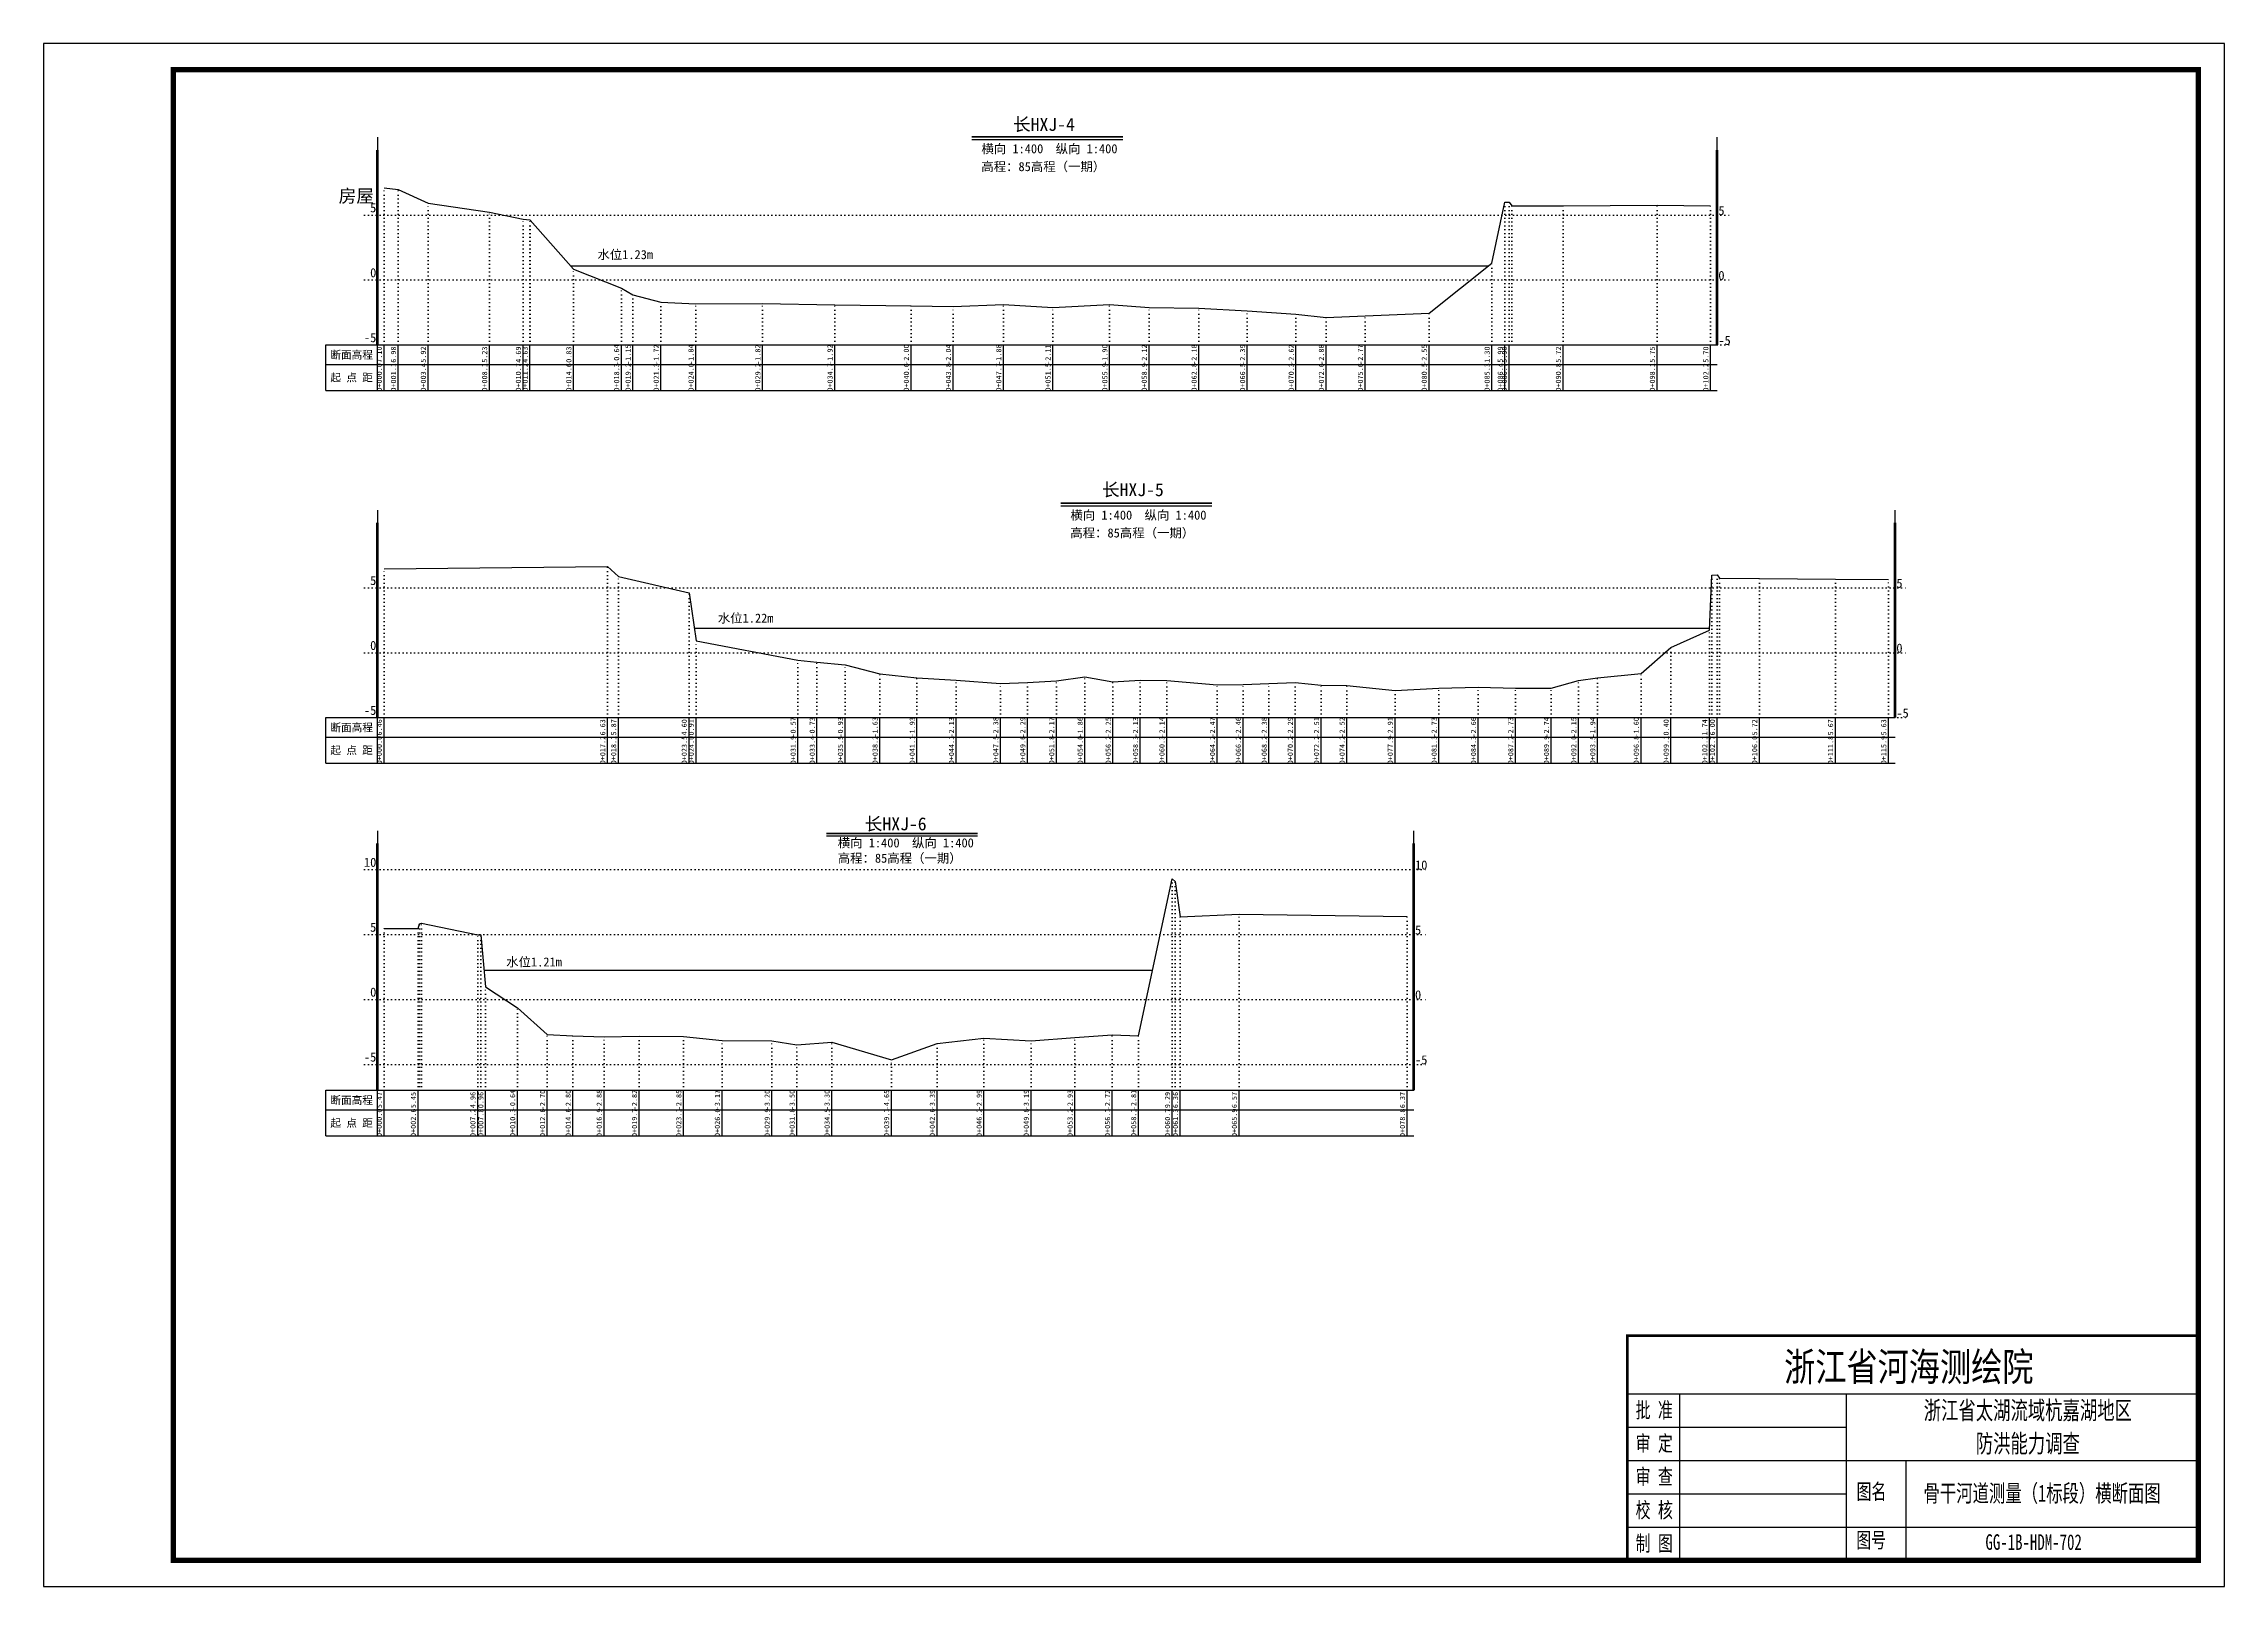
# Model space of a CAD drawing. Header units: millimetres. Extents: x 518104 to 519420, y 3371901 to 3372198.
# Drawn here: x 518552.1 to 518972.1, y 3371900.9 to 3372197.9 of the extents above; entities that cross this region are included whole.
import ezdxf
from ezdxf.enums import TextEntityAlignment as Align

# ---------------------------------------------------------------- set-up
doc = ezdxf.new("R2010")
doc.units = ezdxf.units.MM
doc.header["$LTSCALE"] = 0.4
doc.header["$MEASUREMENT"] = 0
doc.linetypes.add('X4', pattern=[1.6, 0, -1.6])
for name, color, linetype in [('DMX', 1, 'Continuous'), ('TEXT', 7, 'Continuous'), ('zdm1', 5, 'Continuous'), ('ZDMT5', 3, 'Continuous'), ('ZJ', 7, 'Continuous'), ('图框', 7, 'Continuous'), ('断面名称', 5, 'Continuous'), ('比例尺', 3, 'Continuous'), ('水位', 4, 'Continuous')]:
    doc.layers.add(name, color=color, linetype=linetype)
doc.styles.add('HDM', font='仿宋_GB2312.ttf')
doc.styles.add('tk2', font='SimSun.ttf', dxfattribs={"width": 0.8})

msp = doc.modelspace()

# ---------------------------------------------------------------- linework, layer by layer
at = {"lineweight": 100, "const_width": 0.5}
msp.add_lwpolyline([(518967.05, 3371949.15), (518857.05, 3371949.15), (518857.05, 3371905.87), (518967.05, 3371905.87), (518967.05, 3371949.15)], dxfattribs=at)
at = {"layer": 'DMX', "linetype": 'Continuous', "flags": 128}
for points in [[(518617.63, 3372170.12), (518620.35, 3372169.82), (518626.1, 3372167.17), (518637.9, 3372165.45), (518644.4, 3372164.1), (518645.7, 3372163.95), (518645.73, 3372163.9), (518654.13, 3372154.45), (518663.33, 3372150.77), (518665.53, 3372149.5), (518670.95, 3372148.07), (518677.65, 3372147.77), (518690.53, 3372147.82), (518704.43, 3372147.57), (518719.13, 3372147.37), (518727.23, 3372147.27), (518736.93, 3372147.67), (518746.4, 3372147.1), (518757.35, 3372147.62), (518764.95, 3372147.07), (518774.55, 3372146.92), (518783.88, 3372146.4), (518793.25, 3372145.82), (518799.05, 3372145.17), (518806.58, 3372145.45), (518818.88, 3372146), (518830.98, 3372155.62), (518833.5, 3372167.35), (518834.3, 3372167.32), (518834.85, 3372166.67), (518844.7, 3372166.67), (518862.8, 3372166.75), (518873.1, 3372166.62)], [(518617.63, 3372096.77), (518660.65, 3372097.2), (518662.75, 3372095.3), (518676.35, 3372092.12), (518677.7, 3372082.9), (518697.33, 3372079.2), (518701, 3372078.8), (518706.43, 3372078.3), (518713.1, 3372076.55), (518720.25, 3372075.8), (518727.8, 3372075.3), (518736.35, 3372074.67), (518741.55, 3372074.9), (518747.13, 3372075.2), (518752.6, 3372075.97), (518758, 3372075), (518763.25, 3372075.3), (518768.35, 3372075.27), (518778.08, 3372074.45), (518783.05, 3372074.47), (518788.05, 3372074.67), (518793.08, 3372074.9), (518798.13, 3372074.35), (518803.05, 3372074.32), (518812.33, 3372073.35), (518820.78, 3372073.8), (518828.35, 3372073.97), (518835.53, 3372073.8), (518842.4, 3372073.77), (518847.68, 3372075.25), (518851.33, 3372075.77), (518859.7, 3372076.62), (518865.45, 3372081.62), (518872.9, 3372084.97), (518873.35, 3372095.57), (518874.38, 3372095.62), (518874.8, 3372094.97), (518882.5, 3372094.92), (518897.13, 3372094.8), (518907.38, 3372094.7)], [(518617.63, 3372027.55), (518624.18, 3372027.5), (518624.45, 3372028.45), (518624.83, 3372028.55), (518635.65, 3372026.27), (518636.23, 3372026.32), (518637.18, 3372016.27), (518643.3, 3372012.27), (518649.05, 3372007.12), (518654, 3372006.87), (518659.98, 3372006.67), (518666.78, 3372006.82), (518675.3, 3372006.75), (518682.73, 3372005.95), (518692.33, 3372005.87), (518697.13, 3372005.12), (518703.85, 3372005.62), (518715.33, 3372002.25), (518724.13, 3372005.4), (518733.15, 3372006.4), (518742.23, 3372005.9), (518750.65, 3372006.55), (518757.88, 3372007.07), (518762.9, 3372006.85), (518769.43, 3372037.1), (518770, 3372036.6), (518770.95, 3372029.77), (518782.3, 3372030.3), (518814.68, 3372029.8)]]:
    msp.add_lwpolyline(points, dxfattribs=at)
at = {"layer": 'TEXT', "color": 0}
for p, q in [((518857.05, 3371937.95, 0), (518967.05, 3371937.95, 0)), ((518867.14, 3371937.95, 0), (518867.14, 3371912.29, 0)), ((518899.22, 3371937.95, 0), (518899.22, 3371912.29, 0)), ((518857.05, 3371931.54, 0), (518899.22, 3371931.54, 0)), ((518857.05, 3371925.12, 0), (518899.22, 3371925.12, 0)), ((518899.22, 3371925.12, 0), (518967.05, 3371925.12, 0)), ((518910.71, 3371925.12, 0), (518910.71, 3371905.87, 0)), ((518857.05, 3371918.7, 0), (518899.22, 3371918.7, 0)), ((518857.05, 3371912.29, 0), (518967.05, 3371912.29, 0)), ((518867.14, 3371912.29, 0), (518867.14, 3371905.87, 0)), ((518899.22, 3371912.29, 0), (518899.22, 3371905.87, 0))]:
    msp.add_line(p, q, dxfattribs=at)
at = {"layer": 'zdm1', "linetype": 'Continuous'}
for p, q in [((518616.25, 3372139.87), (518616.25, 3372177.37)), ((518616.5, 3372139.87), (518616.5, 3372177.37)), ((518874.23, 3372139.87), (518874.23, 3372177.37)), ((518874.48, 3372139.87), (518874.48, 3372177.37)), ((518606.38, 3372139.87), (518617.63, 3372139.87)), ((518606.38, 3372131.12), (518606.38, 3372139.87)), ((518616.38, 3372131.12), (518616.38, 3372139.87)), ((518617.63, 3372139.87), (518874.35, 3372139.87)), ((518606.38, 3372136.12), (518874.35, 3372136.12)), ((518606.38, 3372131.12), (518874.35, 3372131.12)), ((518616.25, 3372068.12), (518616.25, 3372105.62)), ((518616.5, 3372068.12), (518616.5, 3372105.62)), ((518908.5, 3372068.12), (518908.5, 3372105.62)), ((518908.75, 3372068.12), (518908.75, 3372105.62)), ((518606.38, 3372068.12), (518617.63, 3372068.12)), ((518606.38, 3372059.37), (518606.38, 3372068.12)), ((518616.38, 3372059.37), (518616.38, 3372068.12)), ((518617.63, 3372068.12), (518908.63, 3372068.12)), ((518606.38, 3372064.37), (518908.63, 3372064.37)), ((518606.38, 3372059.37), (518908.63, 3372059.37)), ((518616.25, 3371996.37), (518616.25, 3372043.87)), ((518616.5, 3371996.37), (518616.5, 3372043.87)), ((518815.8, 3371996.37), (518815.8, 3372043.87)), ((518816.05, 3371996.37), (518816.05, 3372043.87)), ((518606.38, 3371996.37), (518617.63, 3371996.37)), ((518606.38, 3371987.62), (518606.38, 3371996.37)), ((518616.38, 3371987.62), (518616.38, 3371996.37)), ((518617.63, 3371996.37), (518815.93, 3371996.37)), ((518606.38, 3371992.62), (518815.93, 3371992.62)), ((518606.38, 3371987.62), (518815.93, 3371987.62))]:
    msp.add_line(p, q, dxfattribs=at)
at = {"layer": 'zdm1', "linetype": 'X4'}
for p, q in [((518613.88, 3372164.87), (518876.85, 3372164.87)), ((518613.88, 3372152.37), (518876.85, 3372152.37)), ((518613.88, 3372139.87), (518876.85, 3372139.87)), ((518613.88, 3372093.12), (518911.13, 3372093.12)), ((518613.88, 3372080.62), (518911.13, 3372080.62)), ((518613.88, 3372068.12), (518911.13, 3372068.12)), ((518613.88, 3372038.87), (518818.43, 3372038.87)), ((518613.88, 3372026.37), (518818.43, 3372026.37)), ((518613.88, 3372013.87), (518818.43, 3372013.87)), ((518613.88, 3372001.37), (518818.43, 3372001.37))]:
    msp.add_line(p, q, dxfattribs=at)
at = {"layer": 'zdm1', "linetype": 'Continuous', "flags": 128}
for points in [[(518616.38, 3372177.37, 0.25, 0.25, 0), (518616.38, 3372179.87, 0.25, 0.25, 0)], [(518874.35, 3372177.37, 0.25, 0.25, 0), (518874.35, 3372179.87, 0.25, 0.25, 0)], [(518616.38, 3372172.37, 0.25, 0.25, 0), (518616.38, 3372174.87, 0.25, 0.25, 0)], [(518874.35, 3372172.37, 0.25, 0.25, 0), (518874.35, 3372174.87, 0.25, 0.25, 0)], [(518616.38, 3372167.37, 0.25, 0.25, 0), (518616.38, 3372169.87, 0.25, 0.25, 0)], [(518874.35, 3372167.37, 0.25, 0.25, 0), (518874.35, 3372169.87, 0.25, 0.25, 0)], [(518616.38, 3372162.37, 0.25, 0.25, 0), (518616.38, 3372164.87, 0.25, 0.25, 0)], [(518874.35, 3372162.37, 0.25, 0.25, 0), (518874.35, 3372164.87, 0.25, 0.25, 0)], [(518616.38, 3372157.37, 0.25, 0.25, 0), (518616.38, 3372159.87, 0.25, 0.25, 0)], [(518874.35, 3372157.37, 0.25, 0.25, 0), (518874.35, 3372159.87, 0.25, 0.25, 0)], [(518616.38, 3372152.37, 0.25, 0.25, 0), (518616.38, 3372154.87, 0.25, 0.25, 0)], [(518874.35, 3372152.37, 0.25, 0.25, 0), (518874.35, 3372154.87, 0.25, 0.25, 0)], [(518616.38, 3372147.37, 0.25, 0.25, 0), (518616.38, 3372149.87, 0.25, 0.25, 0)], [(518874.35, 3372147.37, 0.25, 0.25, 0), (518874.35, 3372149.87, 0.25, 0.25, 0)], [(518616.38, 3372142.37, 0.25, 0.25, 0), (518616.38, 3372144.87, 0.25, 0.25, 0)], [(518874.35, 3372142.37, 0.25, 0.25, 0), (518874.35, 3372144.87, 0.25, 0.25, 0)], [(518616.38, 3372105.62, 0.25, 0.25, 0), (518616.38, 3372108.12, 0.25, 0.25, 0)], [(518908.63, 3372105.62, 0.25, 0.25, 0), (518908.63, 3372108.12, 0.25, 0.25, 0)], [(518616.38, 3372100.62, 0.25, 0.25, 0), (518616.38, 3372103.12, 0.25, 0.25, 0)], [(518908.63, 3372100.62, 0.25, 0.25, 0), (518908.63, 3372103.12, 0.25, 0.25, 0)], [(518616.38, 3372095.62, 0.25, 0.25, 0), (518616.38, 3372098.12, 0.25, 0.25, 0)], [(518908.63, 3372095.62, 0.25, 0.25, 0), (518908.63, 3372098.12, 0.25, 0.25, 0)], [(518616.38, 3372090.62, 0.25, 0.25, 0), (518616.38, 3372093.12, 0.25, 0.25, 0)], [(518908.63, 3372090.62, 0.25, 0.25, 0), (518908.63, 3372093.12, 0.25, 0.25, 0)], [(518616.38, 3372085.62, 0.25, 0.25, 0), (518616.38, 3372088.12, 0.25, 0.25, 0)], [(518908.63, 3372085.62, 0.25, 0.25, 0), (518908.63, 3372088.12, 0.25, 0.25, 0)], [(518616.38, 3372080.62, 0.25, 0.25, 0), (518616.38, 3372083.12, 0.25, 0.25, 0)], [(518908.63, 3372080.62, 0.25, 0.25, 0), (518908.63, 3372083.12, 0.25, 0.25, 0)], [(518616.38, 3372075.62, 0.25, 0.25, 0), (518616.38, 3372078.12, 0.25, 0.25, 0)], [(518908.63, 3372075.62, 0.25, 0.25, 0), (518908.63, 3372078.12, 0.25, 0.25, 0)], [(518616.38, 3372070.62, 0.25, 0.25, 0), (518616.38, 3372073.12, 0.25, 0.25, 0)], [(518908.63, 3372070.62, 0.25, 0.25, 0), (518908.63, 3372073.12, 0.25, 0.25, 0)], [(518616.38, 3372043.87, 0.25, 0.25, 0), (518616.38, 3372046.37, 0.25, 0.25, 0)], [(518815.93, 3372043.87, 0.25, 0.25, 0), (518815.93, 3372046.37, 0.25, 0.25, 0)], [(518616.38, 3372038.87, 0.25, 0.25, 0), (518616.38, 3372041.37, 0.25, 0.25, 0)], [(518815.93, 3372038.87, 0.25, 0.25, 0), (518815.93, 3372041.37, 0.25, 0.25, 0)], [(518616.38, 3372033.87, 0.25, 0.25, 0), (518616.38, 3372036.37, 0.25, 0.25, 0)], [(518815.93, 3372033.87, 0.25, 0.25, 0), (518815.93, 3372036.37, 0.25, 0.25, 0)], [(518616.38, 3372028.87, 0.25, 0.25, 0), (518616.38, 3372031.37, 0.25, 0.25, 0)], [(518815.93, 3372028.87, 0.25, 0.25, 0), (518815.93, 3372031.37, 0.25, 0.25, 0)], [(518616.38, 3372023.87, 0.25, 0.25, 0), (518616.38, 3372026.37, 0.25, 0.25, 0)], [(518815.93, 3372023.87, 0.25, 0.25, 0), (518815.93, 3372026.37, 0.25, 0.25, 0)], [(518616.38, 3372018.87, 0.25, 0.25, 0), (518616.38, 3372021.37, 0.25, 0.25, 0)], [(518815.93, 3372018.87, 0.25, 0.25, 0), (518815.93, 3372021.37, 0.25, 0.25, 0)], [(518616.38, 3372013.87, 0.25, 0.25, 0), (518616.38, 3372016.37, 0.25, 0.25, 0)], [(518815.93, 3372013.87, 0.25, 0.25, 0), (518815.93, 3372016.37, 0.25, 0.25, 0)], [(518616.38, 3372008.87, 0.25, 0.25, 0), (518616.38, 3372011.37, 0.25, 0.25, 0)], [(518815.93, 3372008.87, 0.25, 0.25, 0), (518815.93, 3372011.37, 0.25, 0.25, 0)], [(518616.38, 3372003.87, 0.25, 0.25, 0), (518616.38, 3372006.37, 0.25, 0.25, 0)], [(518815.93, 3372003.87, 0.25, 0.25, 0), (518815.93, 3372006.37, 0.25, 0.25, 0)], [(518616.38, 3371998.87, 0.25, 0.25, 0), (518616.38, 3372001.37, 0.25, 0.25, 0)], [(518815.93, 3371998.87, 0.25, 0.25, 0), (518815.93, 3372001.37, 0.25, 0.25, 0)]]:
    msp.add_lwpolyline(points, format="xyseb", dxfattribs=at)
at = {"layer": 'ZDMT5', "linetype": 'X4'}
for p, q in [((518617.63, 3372139.87), (518617.63, 3372170.12)), ((518620.35, 3372139.87), (518620.35, 3372169.82)), ((518626.1, 3372139.87), (518626.1, 3372167.17)), ((518637.9, 3372139.87), (518637.9, 3372165.45)), ((518644.4, 3372139.87), (518644.4, 3372164.1)), ((518645.7, 3372139.87), (518645.7, 3372163.95)), ((518645.73, 3372139.87), (518645.73, 3372163.9)), ((518833.5, 3372139.87), (518833.5, 3372167.35)), ((518834.3, 3372139.87), (518834.3, 3372167.32)), ((518834.85, 3372139.87), (518834.85, 3372166.67)), ((518844.7, 3372139.87), (518844.7, 3372166.67)), ((518862.8, 3372139.87), (518862.8, 3372166.75)), ((518873.1, 3372139.87), (518873.1, 3372166.62)), ((518830.98, 3372139.87), (518830.98, 3372155.62)), ((518654.13, 3372139.87), (518654.13, 3372154.45)), ((518663.33, 3372139.87), (518663.33, 3372150.77)), ((518665.53, 3372139.87), (518665.53, 3372149.5)), ((518670.95, 3372139.87), (518670.95, 3372148.07)), ((518677.65, 3372139.87), (518677.65, 3372147.77)), ((518690.53, 3372139.87), (518690.53, 3372147.82)), ((518704.43, 3372139.87), (518704.43, 3372147.57)), ((518719.13, 3372139.87), (518719.13, 3372147.37)), ((518727.23, 3372139.87), (518727.23, 3372147.27)), ((518736.93, 3372139.87), (518736.93, 3372147.67)), ((518746.4, 3372139.87), (518746.4, 3372147.1)), ((518757.35, 3372139.87), (518757.35, 3372147.62)), ((518764.95, 3372139.87), (518764.95, 3372147.07)), ((518774.55, 3372139.87), (518774.55, 3372146.92)), ((518783.88, 3372139.87), (518783.88, 3372146.4)), ((518793.25, 3372139.87), (518793.25, 3372145.82)), ((518799.05, 3372139.87), (518799.05, 3372145.17)), ((518806.58, 3372139.87), (518806.58, 3372145.45)), ((518818.88, 3372139.87), (518818.88, 3372146)), ((518617.63, 3372068.12), (518617.63, 3372096.77)), ((518660.65, 3372068.12), (518660.65, 3372097.2)), ((518662.75, 3372068.12), (518662.75, 3372095.3)), ((518676.35, 3372068.12), (518676.35, 3372092.12)), ((518873.35, 3372068.12), (518873.35, 3372095.57)), ((518874.38, 3372068.12), (518874.38, 3372095.62)), ((518874.8, 3372068.12), (518874.8, 3372094.97)), ((518882.5, 3372068.12), (518882.5, 3372094.92)), ((518897.13, 3372068.12), (518897.13, 3372094.8)), ((518907.38, 3372068.12), (518907.38, 3372094.7)), ((518872.9, 3372068.12), (518872.9, 3372084.97)), ((518677.7, 3372068.12), (518677.7, 3372082.9)), ((518865.45, 3372068.12), (518865.45, 3372081.62)), ((518697.33, 3372068.12), (518697.33, 3372079.2)), ((518701, 3372068.12), (518701, 3372078.8)), ((518706.43, 3372068.12), (518706.43, 3372078.3)), ((518713.1, 3372068.12), (518713.1, 3372076.55)), ((518720.25, 3372068.12), (518720.25, 3372075.8)), ((518727.8, 3372068.12), (518727.8, 3372075.3)), ((518747.13, 3372068.12), (518747.13, 3372075.2)), ((518752.6, 3372068.12), (518752.6, 3372075.97)), ((518763.25, 3372068.12), (518763.25, 3372075.3)), ((518768.35, 3372068.12), (518768.35, 3372075.27)), ((518847.68, 3372068.12), (518847.68, 3372075.25)), ((518851.33, 3372068.12), (518851.33, 3372075.77)), ((518859.7, 3372068.12), (518859.7, 3372076.62)), ((518736.35, 3372068.12), (518736.35, 3372074.67)), ((518741.55, 3372068.12), (518741.55, 3372074.9)), ((518758, 3372068.12), (518758, 3372075)), ((518778.08, 3372068.12), (518778.08, 3372074.45)), ((518783.05, 3372068.12), (518783.05, 3372074.47)), ((518788.05, 3372068.12), (518788.05, 3372074.67)), ((518793.08, 3372068.12), (518793.08, 3372074.9)), ((518798.13, 3372068.12), (518798.13, 3372074.35)), ((518803.05, 3372068.12), (518803.05, 3372074.32)), ((518812.33, 3372068.12), (518812.33, 3372073.35)), ((518820.78, 3372068.12), (518820.78, 3372073.8)), ((518828.35, 3372068.12), (518828.35, 3372073.97)), ((518835.53, 3372068.12), (518835.53, 3372073.8)), ((518842.4, 3372068.12), (518842.4, 3372073.77)), ((518769.43, 3371996.37), (518769.43, 3372037.1)), ((518770, 3371996.37), (518770, 3372036.6)), ((518770.95, 3371996.37), (518770.95, 3372029.77)), ((518782.3, 3371996.37), (518782.3, 3372030.3)), ((518814.68, 3371996.37), (518814.68, 3372029.8)), ((518617.63, 3371996.37), (518617.63, 3372027.55)), ((518624.18, 3371996.37), (518624.18, 3372027.5)), ((518624.45, 3371996.37), (518624.45, 3372028.45)), ((518624.83, 3371996.37), (518624.83, 3372028.55)), ((518635.65, 3371996.37), (518635.65, 3372026.27)), ((518636.23, 3371996.37), (518636.23, 3372026.32)), ((518637.18, 3371996.37), (518637.18, 3372016.27)), ((518643.3, 3371996.37), (518643.3, 3372012.27)), ((518649.05, 3371996.37), (518649.05, 3372007.12)), ((518654, 3371996.37), (518654, 3372006.87)), ((518659.98, 3371996.37), (518659.98, 3372006.67)), ((518666.78, 3371996.37), (518666.78, 3372006.82)), ((518675.3, 3371996.37), (518675.3, 3372006.75)), ((518682.73, 3371996.37), (518682.73, 3372005.95)), ((518692.33, 3371996.37), (518692.33, 3372005.87)), ((518697.13, 3371996.37), (518697.13, 3372005.12)), ((518703.85, 3371996.37), (518703.85, 3372005.62)), ((518724.13, 3371996.37), (518724.13, 3372005.4)), ((518733.15, 3371996.37), (518733.15, 3372006.4)), ((518742.23, 3371996.37), (518742.23, 3372005.9)), ((518750.65, 3371996.37), (518750.65, 3372006.55)), ((518757.88, 3371996.37), (518757.88, 3372007.07)), ((518762.9, 3371996.37), (518762.9, 3372006.85)), ((518715.33, 3371996.37), (518715.33, 3372002.25))]:
    msp.add_line(p, q, dxfattribs=at)
at = {"layer": 'ZDMT5', "linetype": 'Continuous'}
for p, q in [((518617.63, 3372131.12), (518617.63, 3372139.87)), ((518620.35, 3372131.12), (518620.35, 3372139.87)), ((518626.1, 3372131.12), (518626.1, 3372139.87)), ((518637.9, 3372131.12), (518637.9, 3372139.87)), ((518644.4, 3372131.12), (518644.4, 3372139.87)), ((518645.7, 3372131.12), (518645.7, 3372139.87)), ((518654.13, 3372131.12), (518654.13, 3372139.87)), ((518663.33, 3372131.12), (518663.33, 3372139.87)), ((518665.53, 3372131.12), (518665.53, 3372139.87)), ((518670.95, 3372131.12), (518670.95, 3372139.87)), ((518677.65, 3372131.12), (518677.65, 3372139.87)), ((518690.53, 3372131.12), (518690.53, 3372139.87)), ((518704.43, 3372131.12), (518704.43, 3372139.87)), ((518719.13, 3372131.12), (518719.13, 3372139.87)), ((518727.23, 3372131.12), (518727.23, 3372139.87)), ((518736.93, 3372131.12), (518736.93, 3372139.87)), ((518746.4, 3372131.12), (518746.4, 3372139.87)), ((518757.35, 3372131.12), (518757.35, 3372139.87)), ((518764.95, 3372131.12), (518764.95, 3372139.87)), ((518774.55, 3372131.12), (518774.55, 3372139.87)), ((518783.88, 3372131.12), (518783.88, 3372139.87)), ((518793.25, 3372131.12), (518793.25, 3372139.87)), ((518799.05, 3372131.12), (518799.05, 3372139.87)), ((518806.58, 3372131.12), (518806.58, 3372139.87)), ((518818.88, 3372131.12), (518818.88, 3372139.87)), ((518830.98, 3372131.12), (518830.98, 3372139.87)), ((518833.5, 3372131.12), (518833.5, 3372139.87)), ((518834.3, 3372131.12), (518834.3, 3372139.87)), ((518844.7, 3372131.12), (518844.7, 3372139.87)), ((518862.8, 3372131.12), (518862.8, 3372139.87)), ((518873.1, 3372131.12), (518873.1, 3372139.87)), ((518617.63, 3372059.37), (518617.63, 3372068.12)), ((518660.65, 3372059.37), (518660.65, 3372068.12)), ((518662.75, 3372059.37), (518662.75, 3372068.12)), ((518676.35, 3372059.37), (518676.35, 3372068.12)), ((518677.7, 3372059.37), (518677.7, 3372068.12)), ((518697.33, 3372059.37), (518697.33, 3372068.12)), ((518701, 3372059.37), (518701, 3372068.12)), ((518706.43, 3372059.37), (518706.43, 3372068.12)), ((518713.1, 3372059.37), (518713.1, 3372068.12)), ((518720.25, 3372059.37), (518720.25, 3372068.12)), ((518727.8, 3372059.37), (518727.8, 3372068.12)), ((518736.35, 3372059.37), (518736.35, 3372068.12)), ((518741.55, 3372059.37), (518741.55, 3372068.12)), ((518747.13, 3372059.37), (518747.13, 3372068.12)), ((518752.6, 3372059.37), (518752.6, 3372068.12)), ((518758, 3372059.37), (518758, 3372068.12)), ((518763.25, 3372059.37), (518763.25, 3372068.12)), ((518768.35, 3372059.37), (518768.35, 3372068.12)), ((518778.08, 3372059.37), (518778.08, 3372068.12)), ((518783.05, 3372059.37), (518783.05, 3372068.12)), ((518788.05, 3372059.37), (518788.05, 3372068.12)), ((518793.08, 3372059.37), (518793.08, 3372068.12)), ((518798.13, 3372059.37), (518798.13, 3372068.12)), ((518803.05, 3372059.37), (518803.05, 3372068.12)), ((518812.33, 3372059.37), (518812.33, 3372068.12)), ((518820.78, 3372059.37), (518820.78, 3372068.12)), ((518828.35, 3372059.37), (518828.35, 3372068.12)), ((518835.53, 3372059.37), (518835.53, 3372068.12)), ((518842.4, 3372059.37), (518842.4, 3372068.12)), ((518847.68, 3372059.37), (518847.68, 3372068.12)), ((518851.33, 3372059.37), (518851.33, 3372068.12)), ((518859.7, 3372059.37), (518859.7, 3372068.12)), ((518865.45, 3372059.37), (518865.45, 3372068.12)), ((518872.9, 3372059.37), (518872.9, 3372068.12)), ((518874.38, 3372059.37), (518874.38, 3372068.12)), ((518882.5, 3372059.37), (518882.5, 3372068.12)), ((518897.13, 3372059.37), (518897.13, 3372068.12)), ((518907.38, 3372059.37), (518907.38, 3372068.12)), ((518617.63, 3371987.62), (518617.63, 3371996.37)), ((518624.18, 3371987.62), (518624.18, 3371996.37)), ((518635.65, 3371987.62), (518635.65, 3371996.37)), ((518637.18, 3371987.62), (518637.18, 3371996.37)), ((518643.3, 3371987.62), (518643.3, 3371996.37)), ((518649.05, 3371987.62), (518649.05, 3371996.37)), ((518654, 3371987.62), (518654, 3371996.37)), ((518659.98, 3371987.62), (518659.98, 3371996.37)), ((518666.78, 3371987.62), (518666.78, 3371996.37)), ((518675.3, 3371987.62), (518675.3, 3371996.37)), ((518682.73, 3371987.62), (518682.73, 3371996.37)), ((518692.33, 3371987.62), (518692.33, 3371996.37)), ((518697.13, 3371987.62), (518697.13, 3371996.37)), ((518703.85, 3371987.62), (518703.85, 3371996.37)), ((518715.33, 3371987.62), (518715.33, 3371996.37)), ((518724.13, 3371987.62), (518724.13, 3371996.37)), ((518733.15, 3371987.62), (518733.15, 3371996.37)), ((518742.23, 3371987.62), (518742.23, 3371996.37)), ((518750.65, 3371987.62), (518750.65, 3371996.37)), ((518757.88, 3371987.62), (518757.88, 3371996.37)), ((518762.9, 3371987.62), (518762.9, 3371996.37)), ((518769.43, 3371987.62), (518769.43, 3371996.37)), ((518770.95, 3371987.62), (518770.95, 3371996.37)), ((518782.3, 3371987.62), (518782.3, 3371996.37)), ((518814.68, 3371987.62), (518814.68, 3371996.37))]:
    msp.add_line(p, q, dxfattribs=at)
at = {"layer": '图框', "flags": 128}
msp.add_lwpolyline([(518552.05, 3371900.87), (518972.05, 3371900.87), (518972.05, 3372197.87), (518552.05, 3372197.87)], close=True, dxfattribs=at)
at = {"layer": '图框', "const_width": 1, "flags": 128}
msp.add_lwpolyline([(518577.05, 3371905.87), (518967.05, 3371905.87), (518967.05, 3372192.87), (518577.05, 3372192.87)], close=True, dxfattribs=at)
at = {"layer": '比例尺', "color": 3, "linetype": 'Continuous', "lineweight": 40}
for p, q in [((518730.81, 3372179.91), (518759.93, 3372179.91)), ((518747.94, 3372109.38), (518777.07, 3372109.38)), ((518702.82, 3372045.83), (518731.94, 3372045.83))]:
    msp.add_line(p, q, dxfattribs=at)
at = {"layer": '比例尺', "color": 3, "linetype": 'Continuous'}
for p, q in [((518730.81, 3372179.41), (518759.93, 3372179.41)), ((518747.94, 3372108.88), (518777.07, 3372108.88)), ((518702.82, 3372045.33), (518731.94, 3372045.33))]:
    msp.add_line(p, q, dxfattribs=at)
at = {"layer": '水位', "color": 6, "linetype": 'Continuous', "flags": 128}
for points in [[(518830.24, 3372155.03), (518653.61, 3372155.03)], [(518872.92, 3372085.27), (518677.36, 3372085.27)], [(518765.61, 3372019.41), (518636.88, 3372019.41)]]:
    msp.add_lwpolyline(points, dxfattribs=at)

# ---------------------------------------------------------------- texts
at = {"layer": 'TEXT', "color": 7, "ltscale": 8, "style": 'tk2'}
for tag, p, s, height, width in [('浙江省河海测绘院', (518887.27, 3371940.39, 0), '（单位名称）', 5.5, 0.8), ('批 准', (518858.67, 3371933.32, 0), '批准', 3, 0.7), ('审 定', (518858.67, 3371926.91, 0), '审定', 3, 0.7), ('审 查', (518858.67, 3371920.49, 0), '审 查', 3, 0.7), ('图名', (518901.21, 3371917.62, 0), '审查', 3, 0.7), ('校 核', (518858.67, 3371914.07, 0), '校 核', 3, 0.7), ('图号', (518901.16, 3371908.29, 0), '图号', 3, 0.7), ('制 图', (518858.67, 3371907.66, 0), '制 图', 3, 0.7)]:
    msp.add_attdef(tag, p, s, height=height, dxfattribs=dict(at, width=width))
at = {"layer": 'TEXT', "color": 0, "style": 'tk2', "width": 0.7}
for tag, text, height, p in [('浙江省太湖流域杭嘉湖地区', '浙江省太湖流域杭嘉湖地区', 3.5, (518934.2, 3371934.77, -206.67)), ('防洪能力调查', '防洪能力调查', 3.5, (518934.2, 3371928.38, -206.67)), ('骨干河道测量（1标段）横断面图', '骨干河道测量（1标段）横断面图', 3.3, (518936.95, 3371918.8, -206.67)), ('GG-1B-HDM-702', 'GG-1B-HDM-001', 3, (518935.32, 3371909.4, -206.67))]:
    msp.add_attdef(tag, text=text, height=height, dxfattribs=at).set_placement(p, align=Align.MIDDLE_CENTER)
at = {"layer": 'zdm1', "linetype": 'Continuous', "style": 'HDM'}
for s, p in [('5', (518616.13, 3372164.87)), ('0', (518616.13, 3372152.37)), ('-5', (518616.13, 3372139.87)), ('5', (518616.13, 3372093.12)), ('0', (518616.13, 3372080.62)), ('-5', (518616.13, 3372068.12)), ('10', (518616.13, 3372038.87)), ('5', (518616.13, 3372026.37)), ('0', (518616.13, 3372013.87)), ('-5', (518616.13, 3372001.37))]:
    msp.add_text(s, height=1.75, dxfattribs=at).set_placement(p, align=Align.BOTTOM_RIGHT)
for s, p in [('5', (518874.6, 3372164.87)), ('0', (518874.6, 3372152.37)), ('-5', (518874.6, 3372139.87)), ('5', (518908.88, 3372093.12)), ('0', (518908.88, 3372080.62)), ('-5', (518908.88, 3372068.12)), ('10', (518816.18, 3372038.87)), ('5', (518816.18, 3372026.37)), ('0', (518816.18, 3372013.87)), ('-5', (518816.18, 3372001.37))]:
    msp.add_text(s, height=1.75, dxfattribs=at).set_placement(p)
for s, p in [('断面高程', (518611.38, 3372138)), ('起 点 距', (518611.38, 3372133.62)), ('断面高程', (518611.38, 3372066.25)), ('起 点 距', (518611.38, 3372061.87)), ('断面高程', (518611.38, 3371994.5)), ('起 点 距', (518611.38, 3371990.12))]:
    msp.add_text(s, height=1.5, dxfattribs=at).set_placement(p, align=Align.MIDDLE)
at = {"layer": 'ZDMT5', "linetype": 'Continuous', "style": 'HDM'}
for s, p in [('7.10', (518617.5, 3372138)), ('6.98', (518620.23, 3372138)), ('5.92', (518625.98, 3372138)), ('5.23', (518637.78, 3372138)), ('4.69', (518644.28, 3372138)), ('4.63', (518645.58, 3372138)), ('0.83', (518654, 3372138)), ('-0.64', (518663.2, 3372138)), ('-1.15', (518665.4, 3372138)), ('-1.72', (518670.83, 3372138)), ('-1.84', (518677.53, 3372138)), ('-1.82', (518690.4, 3372138)), ('-1.92', (518704.3, 3372138)), ('-2.00', (518719, 3372138)), ('-2.04', (518727.1, 3372138)), ('-1.88', (518736.8, 3372138)), ('-2.11', (518746.28, 3372138)), ('-1.90', (518757.23, 3372138)), ('-2.12', (518764.83, 3372138)), ('-2.18', (518774.43, 3372138)), ('-2.39', (518783.75, 3372138)), ('-2.62', (518793.13, 3372138)), ('-2.88', (518798.93, 3372138)), ('-2.77', (518806.45, 3372138)), ('-2.55', (518818.75, 3372138)), ('1.30', (518830.85, 3372138)), ('5.99', (518833.38, 3372138)), ('5.98', (518834.18, 3372138)), ('5.72', (518844.58, 3372138)), ('5.75', (518862.68, 3372138)), ('5.70', (518872.98, 3372138)), ('0+000.0', (518617.5, 3372133.62)), ('0+001.1', (518620.23, 3372133.62)), ('0+003.4', (518625.98, 3372133.62)), ('0+008.1', (518637.78, 3372133.62)), ('0+010.7', (518644.28, 3372133.62)), ('0+011.2', (518645.58, 3372133.62)), ('0+014.6', (518654, 3372133.62)), ('0+018.3', (518663.2, 3372133.62)), ('0+019.2', (518665.4, 3372133.62)), ('0+021.3', (518670.83, 3372133.62)), ('0+024.0', (518677.53, 3372133.62)), ('0+029.2', (518690.4, 3372133.62)), ('0+034.7', (518704.3, 3372133.62)), ('0+040.6', (518719, 3372133.62)), ('0+043.8', (518727.1, 3372133.62)), ('0+047.7', (518736.8, 3372133.62)), ('0+051.5', (518746.28, 3372133.62)), ('0+055.9', (518757.23, 3372133.62)), ('0+058.9', (518764.83, 3372133.62)), ('0+062.8', (518774.43, 3372133.62)), ('0+066.5', (518783.75, 3372133.62)), ('0+070.3', (518793.13, 3372133.62)), ('0+072.6', (518798.93, 3372133.62)), ('0+075.6', (518806.45, 3372133.62)), ('0+080.5', (518818.75, 3372133.62)), ('0+085.3', (518830.85, 3372133.62)), ('0+086.4', (518833.38, 3372133.62)), ('0+086.7', (518834.18, 3372133.62)), ('0+090.8', (518844.58, 3372133.62)), ('0+098.1', (518862.68, 3372133.62)), ('0+102.2', (518872.98, 3372133.62)), ('6.46', (518617.5, 3372066.25)), ('6.63', (518660.53, 3372066.25)), ('5.87', (518662.63, 3372066.25)), ('4.60', (518676.23, 3372066.25)), ('0.91', (518677.58, 3372066.25)), ('-0.57', (518697.2, 3372066.25)), ('-0.73', (518700.88, 3372066.25)), ('-0.93', (518706.3, 3372066.25)), ('-1.63', (518712.98, 3372066.25)), ('-1.93', (518720.13, 3372066.25)), ('-2.13', (518727.68, 3372066.25)), ('-2.38', (518736.23, 3372066.25)), ('-2.29', (518741.43, 3372066.25)), ('-2.17', (518747, 3372066.25)), ('-1.86', (518752.48, 3372066.25)), ('-2.25', (518757.88, 3372066.25)), ('-2.13', (518763.13, 3372066.25)), ('-2.14', (518768.23, 3372066.25)), ('-2.47', (518777.95, 3372066.25)), ('-2.46', (518782.93, 3372066.25)), ('-2.38', (518787.93, 3372066.25)), ('-2.29', (518792.95, 3372066.25)), ('-2.51', (518798, 3372066.25)), ('-2.52', (518802.93, 3372066.25)), ('-2.91', (518812.2, 3372066.25)), ('-2.73', (518820.65, 3372066.25)), ('-2.66', (518828.23, 3372066.25)), ('-2.73', (518835.4, 3372066.25)), ('-2.74', (518842.28, 3372066.25)), ('-2.15', (518847.55, 3372066.25)), ('-1.94', (518851.2, 3372066.25)), ('-1.60', (518859.58, 3372066.25)), ('0.40', (518865.33, 3372066.25)), ('1.74', (518872.78, 3372066.25)), ('6.00', (518874.25, 3372066.25)), ('5.72', (518882.38, 3372066.25)), ('5.67', (518897, 3372066.25)), ('5.63', (518907.25, 3372066.25)), ('0+000.0', (518617.5, 3372061.87)), ('0+017.2', (518660.53, 3372061.87)), ('0+018.1', (518662.63, 3372061.87)), ('0+023.5', (518676.23, 3372061.87)), ('0+024.0', (518677.58, 3372061.87)), ('0+031.9', (518697.2, 3372061.87)), ('0+033.4', (518700.88, 3372061.87)), ('0+035.5', (518706.3, 3372061.87)), ('0+038.2', (518712.98, 3372061.87)), ('0+041.1', (518720.13, 3372061.87)), ('0+044.1', (518727.68, 3372061.87)), ('0+047.5', (518736.23, 3372061.87)), ('0+049.6', (518741.43, 3372061.87)), ('0+051.8', (518747, 3372061.87)), ('0+054.0', (518752.48, 3372061.87)), ('0+056.2', (518757.88, 3372061.87)), ('0+058.3', (518763.13, 3372061.87)), ('0+060.3', (518768.23, 3372061.87)), ('0+064.2', (518777.95, 3372061.87)), ('0+066.2', (518782.93, 3372061.87)), ('0+068.2', (518787.93, 3372061.87)), ('0+070.2', (518792.95, 3372061.87)), ('0+072.2', (518798, 3372061.87)), ('0+074.2', (518802.93, 3372061.87)), ('0+077.9', (518812.2, 3372061.87)), ('0+081.3', (518820.65, 3372061.87)), ('0+084.3', (518828.23, 3372061.87)), ('0+087.2', (518835.4, 3372061.87)), ('0+089.9', (518842.28, 3372061.87)), ('0+092.0', (518847.55, 3372061.87)), ('0+093.5', (518851.2, 3372061.87)), ('0+096.8', (518859.58, 3372061.87)), ('0+099.1', (518865.33, 3372061.87)), ('0+102.1', (518872.78, 3372061.87)), ('0+102.7', (518874.25, 3372061.87)), ('0+106.0', (518882.38, 3372061.87)), ('0+111.8', (518897, 3372061.87)), ('0+115.9', (518907.25, 3372061.87)), ('5.47', (518617.5, 3371994.5)), ('5.45', (518624.05, 3371994.5)), ('4.96', (518635.53, 3371994.5)), ('0.96', (518637.05, 3371994.5)), ('-0.64', (518643.18, 3371994.5)), ('-2.70', (518648.93, 3371994.5)), ('-2.80', (518653.88, 3371994.5)), ('-2.88', (518659.85, 3371994.5)), ('-2.82', (518666.65, 3371994.5)), ('-2.85', (518675.18, 3371994.5)), ('-3.17', (518682.6, 3371994.5)), ('-3.20', (518692.2, 3371994.5)), ('-3.50', (518697, 3371994.5)), ('-3.30', (518703.73, 3371994.5)), ('-4.65', (518715.2, 3371994.5)), ('-3.39', (518724, 3371994.5)), ('-2.99', (518733.03, 3371994.5)), ('-3.19', (518742.1, 3371994.5)), ('-2.93', (518750.53, 3371994.5)), ('-2.72', (518757.75, 3371994.5)), ('-2.81', (518762.78, 3371994.5)), ('9.29', (518769.3, 3371994.5)), ('6.36', (518770.83, 3371994.5)), ('6.57', (518782.18, 3371994.5)), ('6.37', (518814.55, 3371994.5)), ('0+000.0', (518617.5, 3371990.12)), ('0+002.6', (518624.05, 3371990.12)), ('0+007.2', (518635.53, 3371990.12)), ('0+007.8', (518637.05, 3371990.12)), ('0+010.3', (518643.18, 3371990.12)), ('0+012.6', (518648.93, 3371990.12)), ('0+014.6', (518653.88, 3371990.12)), ('0+016.9', (518659.85, 3371990.12)), ('0+019.7', (518666.65, 3371990.12)), ('0+023.1', (518675.18, 3371990.12)), ('0+026.0', (518682.6, 3371990.12)), ('0+029.9', (518692.2, 3371990.12)), ('0+031.8', (518697, 3371990.12)), ('0+034.5', (518703.73, 3371990.12)), ('0+039.1', (518715.2, 3371990.12)), ('0+042.6', (518724, 3371990.12)), ('0+046.2', (518733.03, 3371990.12)), ('0+049.8', (518742.1, 3371990.12)), ('0+053.2', (518750.53, 3371990.12)), ('0+056.1', (518757.75, 3371990.12)), ('0+058.1', (518762.78, 3371990.12)), ('0+060.7', (518769.3, 3371990.12)), ('0+061.3', (518770.83, 3371990.12)), ('0+065.9', (518782.18, 3371990.12)), ('0+078.8', (518814.55, 3371990.12))]:
    msp.add_text(s, height=1, rotation=90, dxfattribs=at).set_placement(p, align=Align.BOTTOM_CENTER)
at = {"layer": 'ZJ', "linetype": 'Continuous', "style": 'HDM'}
msp.add_text('房屋', height=2.5, dxfattribs=at).set_placement((518612.28, 3372168.6), align=Align.MIDDLE)
at = {"layer": '断面名称', "color": 5, "linetype": 'Continuous', "style": 'HDM'}
for s, p in [('长HXJ-4', (518744.7, 3372182.38)), ('长HXJ-5', (518761.83, 3372112.05)), ('长HXJ-6', (518716.15, 3372047.72))]:
    msp.add_text(s, height=2.5, dxfattribs=at).set_placement(p, align=Align.MIDDLE)
at = {"layer": '比例尺', "color": 3, "linetype": 'Continuous', "style": 'HDM'}
for s, p in [('横向 1:400  纵向 1:400', (518758.88, 3372176.24)), ('高程：85高程（一期）', (518756.51, 3372172.8)), ('横向 1:400  纵向 1:400', (518776.01, 3372105.71)), ('高程：85高程（一期）', (518773.65, 3372102.28)), ('横向 1:400  纵向 1:400', (518731.21, 3372042.61)), ('高程：85高程（一期）', (518728.86, 3372039.66))]:
    msp.add_text(s, height=1.75, dxfattribs=at).set_placement(p, align=Align.BOTTOM_RIGHT)
at = {"layer": '水位', "color": 6, "linetype": 'Continuous', "style": 'HDM'}
for s, p in [('水位1.23m', (518664.07, 3372157.3)), ('水位1.22m', (518687.26, 3372087.31)), ('水位1.21m', (518646.5, 3372021.12))]:
    msp.add_text(s, height=1.75, dxfattribs=at).set_placement(p, align=Align.MIDDLE)

doc.saveas('drawing.dxf')
